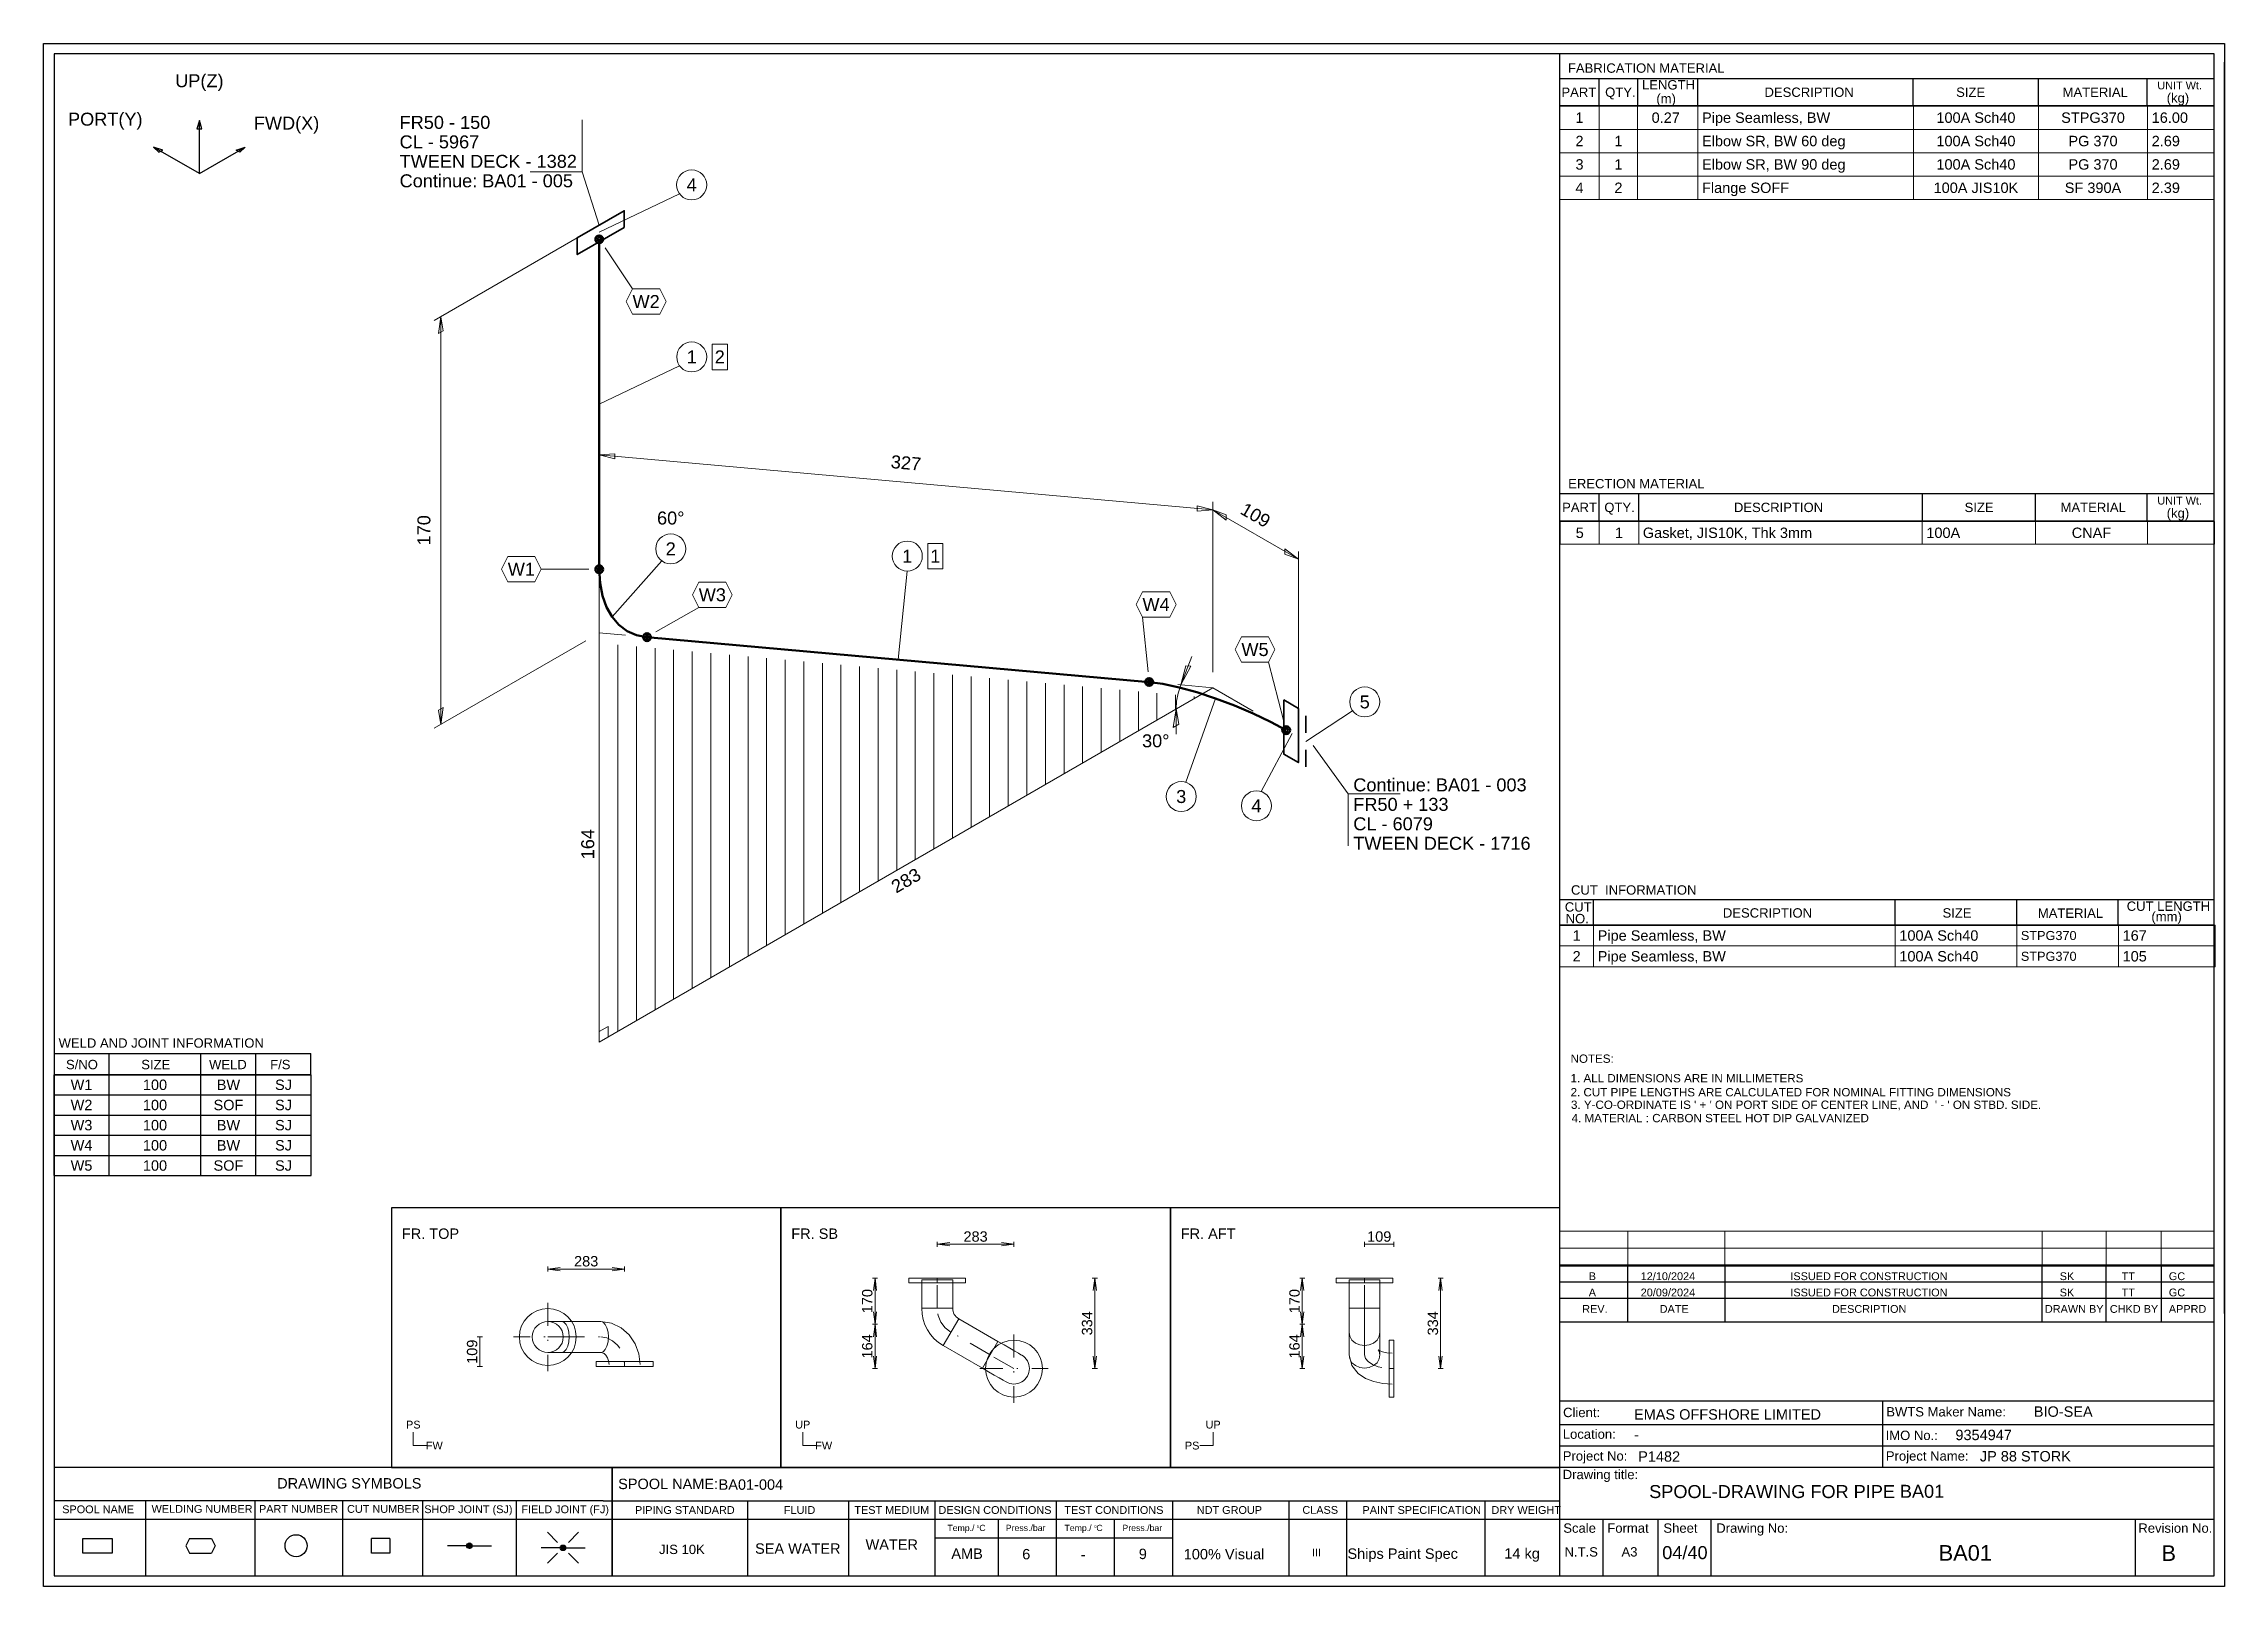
# Model space of a CAD drawing. Header units: millimetres. Extents: x 0 to 420, y 0 to 297.
import ezdxf
from ezdxf.enums import TextEntityAlignment as Align

# ---------------------------------------------------------------- set-up
doc = ezdxf.new("R2010")
doc.units = ezdxf.units.MM
doc.linetypes.add('DOTTED_DASHED5', pattern=[9.99997, 4.444431, -2.666659, 0.222222, -2.666659])
doc.linetypes.add('DOTTED_DASHED6', pattern=[10, 4.444444, -2.666667, 0.222222, -2.666667])
for name, color, linetype in [('FramesFromTables', 40, 'Continuous'), ('I_Coordinates', 11, 'Continuous'), ('I_CutNumbers', 10, 'Continuous'), ('I_Dimensions', 4, 'Continuous'), ('I_OtherComponents', 2, 'Continuous'), ('I_PartNumbers', 9, 'Continuous'), ('I_Pipes', 1, 'Continuous'), ('I_Tags', 8, 'Continuous'), ('I_Triangles', 5, 'Continuous'), ('SymbolsOnDrawingSheet', 1, 'Continuous'), ('TextFromTables', 2, 'Continuous'), ('TextFromTextBoxes', 2, 'Continuous')]:
    doc.layers.add(name, color=color, linetype=linetype)
doc.styles.add('Cadmatic Default Text', font='arial.ttf')

msp = doc.modelspace()

# ---------------------------------------------------------------- texts
at = {"layer": 'SymbolsOnDrawingSheet', "linetype": 'ByBlock', "lineweight": 25, "style": 'Cadmatic Default Text'}
for s, p in [('UP(Z)', (30, 289.86)), ('PORT(Y)', (11.88, 282.46)), ('FWD(X)', (46.79, 281.7))]:
    msp.add_text(s, height=2.5, dxfattribs=at).set_placement(p, align=Align.MIDDLE_CENTER)
for s, p in [('FR. TOP', (69, 68.9)), ('FR. SB', (144, 68.9)), ('FR. AFT', (219, 68.9))]:
    msp.add_text(s, height=2, dxfattribs=at).set_placement(p, align=Align.TOP_LEFT)
at = {"layer": 'SymbolsOnDrawingSheet', "linetype": 'ByBlock', "lineweight": 13, "style": 'Cadmatic Default Text'}
for s, p in [('283', (179.49, 67.35)), ('109', (257.23, 67.35)), ('283', (104.49, 62.59))]:
    msp.add_text(s, height=2, dxfattribs=at).set_placement(p, align=Align.MIDDLE_CENTER)
for s, p in [('170', (158.62, 54.91)), ('170', (240.91, 54.91)), ('334', (200.96, 50.64)), ('334', (267.56, 50.64)), ('109', (82.52, 45.17)), ('164', (158.62, 46.2)), ('164', (240.91, 46.2))]:
    msp.add_text(s, height=2, rotation=90, dxfattribs=at).set_placement(p, align=Align.MIDDLE_CENTER)
at = {"layer": 'SymbolsOnDrawingSheet', "linetype": 'ByBlock', "lineweight": 18, "style": 'Cadmatic Default Text'}
for s, p in [('PS', (71.2, 31.14)), ('UP', (146.2, 31.14)), ('UP', (225.24, 31.14)), ('FW', (75.24, 27.1)), ('FW', (150.24, 27.1)), ('PS', (221.2, 27.1))]:
    msp.add_text(s, height=1.5, dxfattribs=at).set_placement(p, align=Align.MIDDLE_CENTER)

# ---------------------------------------------------------------- blocks, each defined once
blk = doc.blocks.new('BA01728716692_BOM_4')
at = {"layer": 'FramesFromTables', "linetype": 'ByBlock', "lineweight": 18}
for p, q in [((292, 285), (418, 285)), ((292, 267), (292, 285)), ((292, 267), (292, 285)), ((299.6, 267), (299.6, 285)), ((299.6, 267), (299.6, 285)), ((307, 267), (307, 285)), ((307, 267), (307, 285)), ((318.6, 267), (318.6, 285)), ((318.6, 267), (318.6, 285)), ((360.1, 267), (360.1, 285)), ((360.1, 267), (360.1, 285)), ((384.2, 267), (384.2, 285)), ((384.2, 267), (384.2, 285)), ((405.2, 267), (405.2, 285)), ((405.2, 267), (405.2, 285)), ((418, 267), (418, 285)), ((292, 280.5), (418, 280.5)), ((292, 276), (418, 276)), ((292, 271.5), (418, 271.5)), ((292, 205), (418.1, 205)), ((292, 200.67), (292, 205)), ((292.1, 200.67), (292.1, 205)), ((299.6, 200.67), (299.6, 205)), ((299.6, 200.67), (299.6, 205)), ((307.2, 200.67), (307.2, 205)), ((307.2, 200.67), (307.2, 205)), ((361.8, 200.67), (361.8, 205)), ((361.8, 200.67), (361.8, 205)), ((383.6, 200.67), (383.6, 205)), ((383.6, 200.67), (383.6, 205)), ((405.2, 200.67), (405.2, 205)), ((405.2, 200.67), (405.2, 205)), ((418, 200.67), (418, 205)), ((292, 127.3), (418.2, 127.3)), ((292, 119.3), (292, 127.3)), ((292, 119.3), (292, 127.3)), ((298.5, 119.3), (298.5, 127.3)), ((298.5, 119.3), (298.5, 127.3)), ((356.6, 119.3), (356.6, 127.3)), ((356.6, 119.3), (356.6, 127.3)), ((380, 119.3), (380, 127.3)), ((380, 119.3), (380, 127.3)), ((399.6, 119.3), (399.6, 127.3)), ((399.6, 119.3), (399.6, 127.3)), ((418, 119.3), (418, 127.3)), ((292, 123.3), (418.2, 123.3)), ((292, 68.4), (418, 68.4)), ((292, 58.6), (292, 68.4)), ((292, 58.6), (292, 68.4)), ((305.1, 58.6), (305.1, 68.4)), ((305.1, 58.6), (305.1, 68.4)), ((323.8, 58.6), (323.8, 68.4)), ((323.8, 58.6), (323.8, 68.4)), ((384.9, 58.6), (384.9, 68.4)), ((384.9, 58.6), (384.9, 68.4)), ((397.2, 58.6), (397.2, 68.4)), ((397.2, 58.6), (397.2, 68.4)), ((407.8, 58.6), (407.8, 68.4)), ((407.8, 58.6), (407.8, 68.4)), ((418, 58.6), (418, 68.4)), ((292, 65.13), (418, 65.13)), ((292, 61.87), (418, 61.87))]:
    blk.add_line(p, q, dxfattribs=at)
at = {"layer": 'FramesFromTables', "linetype": 'ByBlock', "lineweight": -3}
for p, q in [((2, 98.5), (51.5, 98.5)), ((2, 79.08), (2, 98.5)), ((2, 79.08), (2, 98.5)), ((12.6, 79.08), (12.6, 98.5)), ((12.6, 79.08), (12.6, 98.5)), ((30.3, 79.08), (30.3, 98.5)), ((30.3, 79.08), (30.3, 98.5)), ((40.9, 79.08), (40.9, 98.5)), ((40.9, 79.08), (40.9, 98.5)), ((51.5, 79.08), (51.5, 98.5)), ((2, 94.62), (51.5, 94.62)), ((2, 90.73), (51.5, 90.73)), ((2, 86.85), (51.5, 86.85)), ((2, 82.96), (51.5, 82.96))]:
    blk.add_line(p, q, dxfattribs=at)
at = {"layer": 'FramesFromTables', "linetype": 'ByBlock', "lineweight": 18, "flags": 128}
for points in [[(292, 267), (418, 267), (418, 285)], [(292, 200.67), (418.1, 200.67), (418.1, 205)], [(292, 119.3), (418.2, 119.3), (418.2, 127.3)], [(292, 58.6), (418, 58.6), (418, 68.4)]]:
    blk.add_lwpolyline(points, dxfattribs=at)
at = {"layer": 'FramesFromTables', "linetype": 'ByBlock', "lineweight": -3, "flags": 128}
blk.add_lwpolyline([(2, 79.08), (51.5, 79.08), (51.5, 98.5)], dxfattribs=at)
at = {"layer": 'TextFromTables', "linetype": 'ByBlock', "lineweight": 13, "style": 'Cadmatic Default Text'}
for s, p in [('1', (295.8, 282.75)), ('2', (295.8, 278.25)), ('3', (295.8, 273.75)), ('4', (295.8, 269.25))]:
    blk.add_text(s, height=2, dxfattribs=at).set_placement(p, align=Align.MIDDLE_CENTER)
at = {"layer": 'TextFromTables', "linetype": 'ByBlock', "lineweight": 25, "style": 'Cadmatic Default Text'}
for s, p in [('0.27 ', (312.8, 282.75)), ('100A Sch40', (372.15, 282.75)), ('STPG370', (394.7, 282.75)), ('1', (303.3, 278.25)), ('100A Sch40', (372.15, 278.25)), ('PG 370', (394.7, 278.25)), ('1', (303.3, 273.75)), ('100A Sch40', (372.15, 273.75)), ('PG 370', (394.7, 273.75)), ('2', (303.3, 269.25)), ('100A JIS10K', (372.15, 269.25)), ('SF 390A', (394.7, 269.25)), ('5', (295.85, 202.83)), ('1', (303.4, 202.83)), ('CNAF', (394.4, 202.83)), ('1', (295.25, 125.3)), ('2', (295.25, 121.3)), ('W1', (7.3, 96.56)), ('100', (21.45, 96.56)), ('BW', (35.6, 96.56)), ('SJ', (46.2, 96.56)), ('W2', (7.3, 92.67)), ('100', (21.45, 92.67)), ('SOF', (35.6, 92.67)), ('SJ', (46.2, 92.67)), ('W3', (7.3, 88.79)), ('100', (21.45, 88.79)), ('BW', (35.6, 88.79)), ('SJ', (46.2, 88.79)), ('W4', (7.3, 84.91)), ('100', (21.45, 84.91)), ('BW', (35.6, 84.91)), ('SJ', (46.2, 84.91)), ('W5', (7.3, 81.02)), ('100', (21.45, 81.02)), ('SOF', (35.6, 81.02)), ('SJ', (46.2, 81.02))]:
    blk.add_text(s, height=2, dxfattribs=at).set_placement(p, align=Align.MIDDLE_CENTER)
for s, height, p in [('Pipe Seamless, BW ', 2, (319.4, 282.75)), ('16.00', 2, (406, 282.75)), ('Elbow SR, BW 60 deg', 2, (319.4, 278.25)), ('2.69', 2, (406, 278.25)), ('Elbow SR, BW 90 deg', 2, (319.4, 273.75)), ('2.69', 2, (406, 273.75)), ('Flange SOFF ', 2, (319.4, 269.25)), ('2.39', 2, (406, 269.25)), ('Gasket, JIS10K, Thk 3mm ', 2, (308, 202.83)), ('100A', 2, (362.6, 202.83)), ('Pipe Seamless, BW', 2, (299.3, 125.3)), ('100A Sch40', 2, (357.4, 125.3)), ('STPG370', 1.75, (380.8, 125.3)), ('167', 2, (400.4, 125.3)), ('Pipe Seamless, BW', 2, (299.3, 121.3)), ('100A Sch40', 2, (357.4, 121.3)), ('STPG370', 1.75, (380.8, 121.3)), ('105', 2, (400.4, 121.3))]:
    blk.add_text(s, height=height, dxfattribs=at).set_placement(p, align=Align.MIDDLE_LEFT)
at = {"layer": 'TextFromTextBoxes', "linetype": 'ByBlock', "lineweight": -3, "style": 'Cadmatic Default Text'}
for s, p in [('EMAS OFFSHORE LIMITED', (306.3, 33.1)), ('BIO-SEA', (383.3, 33.65)), ('9354947', (368.2, 29.15)), ('-', (306.3, 29.2)), ('P1482', (307.1, 25)), ('JP 88 STORK', (372.9, 25.05)), ('BA01-004', (130, 19.6))]:
    blk.add_text(s, height=2, dxfattribs=at).set_placement(p, align=Align.MIDDLE_LEFT)
at = {"layer": 'TextFromTextBoxes', "linetype": 'ByBlock', "lineweight": 25, "style": 'Cadmatic Default Text'}
blk.add_text('BA01', height=2.5, dxfattribs=at).set_placement((357.5, 18.3), align=Align.MIDDLE_LEFT)
at = {"layer": 'TextFromTextBoxes', "linetype": 'ByBlock', "lineweight": -3, "style": 'Cadmatic Default Text'}
for s, height, p in [('WATER', 2, (163.35, 8.05)), ('SEA WATER', 2, (145.25, 7.28)), ('AMB', 2, (177.85, 6.3)), ('6', 2, (189.25, 6.2)), ('-', 2, (200.2, 6.15)), ('9', 2, (211.7, 6.25)), ('100% Visual', 2, (227.35, 6.2)), ('Ships Paint Spec', 2, (261.75, 6.3)), ('14 kg', 2, (284.75, 6.35)), ('04/40', 2.5, (316.1, 6.5))]:
    blk.add_text(s, height=height, dxfattribs=at).set_placement(p, align=Align.MIDDLE_CENTER)
at = {"layer": 'TextFromTextBoxes', "linetype": 'ByBlock', "lineweight": 25, "style": 'Cadmatic Default Text'}
blk.add_text('BA01', height=3, dxfattribs=at).set_placement((370.1, 6.45), align=Align.MIDDLE_CENTER)
blk = doc.blocks.new('SEDS_SPOOL_FORMAT_Gol_5')
at = {"layer": 'SymbolsOnDrawingSheet', "linetype": 'ByBlock', "lineweight": -3, "flags": 128}
for points in [[(0, 297), (420, 297), (420, 0), (0, 0), (0, 297)], [(418.01, 295.01), (2, 295.01)], [(2, 295.01), (2, 2)], [(292.02, 50.91), (292.02, 295.01)], [(418.01, 2), (418.01, 295.01)], [(292.02, 290.3), (418.01, 290.3)], [(299.59, 285.01), (299.59, 290.3)], [(307.02, 285.01), (307.02, 290.3)], [(318.61, 285.01), (318.61, 290.3)], [(360.08, 285.01), (360.08, 290.3)], [(384.18, 285.01), (384.18, 290.3)], [(405.15, 285.01), (405.15, 290.3)], [(405.15, 285.01), (405.15, 290.3)], [(420, 52.53), (420, 293.46)], [(420, 52.53), (420, 293.46)], [(292.02, 284.66), (292.02, 288.77)], [(292, 285), (418, 285)], [(292, 253.5), (292, 285)], [(292, 253.5), (292, 285)], [(292.02, 285.01), (418.01, 285.01)], [(418.01, 285.01), (292.02, 285.01)], [(418, 253.5), (418, 285)], [(292.02, 210.38), (418.01, 210.38)], [(299.57, 205.08), (299.57, 210.38)], [(307.21, 205.08), (307.21, 210.38)], [(361.83, 205.03), (361.83, 210.38)], [(383.61, 205.08), (383.61, 210.38)], [(405.15, 205.17), (405.15, 210.38)], [(292.02, 205.08), (292.02, 209.18)], [(292.02, 205.08), (418.01, 205.08)], [(292.02, 186.7), (292.02, 205.08)], [(292.02, 186.7), (292.02, 205.08)], [(418.01, 205.08), (292.02, 205.08)], [(418, 166), (418, 205)], [(292.02, 132.23), (418.01, 132.23)], [(292.02, 127.3), (292.02, 131.41)], [(298.48, 127.3), (298.48, 132.23)], [(356.6, 127.3), (356.6, 132.23)], [(380.01, 127.3), (380.01, 132.23)], [(399.56, 127.3), (399.56, 132.23)], [(292.02, 127.3), (418.01, 127.3)], [(418.01, 127.3), (292.02, 127.3)], [(418, 111.3), (418, 127.3)], [(2, 102.57), (51.49, 102.57)], [(12.6, 98.45), (12.6, 102.57)], [(30.28, 98.45), (30.28, 102.57)], [(40.88, 98.45), (40.88, 102.57)], [(51.49, 98.45), (51.49, 102.57)], [(2, 98.5), (51.5, 98.5)], [(2, 98.5), (51.5, 98.5)], [(51.49, 98.47), (2, 98.47)], [(2, 98.45), (51.49, 98.45)], [(418, 55.4), (418, 68.5)], [(292.02, 52.57), (292.02, 66.5)], [(292.02, 52.57), (292.02, 66.5)], [(292.02, 61.73), (418.01, 61.73)], [(305.1, 50.91), (305.1, 61.73)], [(323.84, 50.91), (323.84, 61.73)], [(384.91, 50.91), (384.91, 61.73)], [(397.21, 50.91), (397.21, 61.73)], [(407.86, 50.91), (407.86, 61.73)], [(292.02, 58.6), (418.01, 58.6)], [(292.02, 55.47), (418.01, 55.47)], [(292.02, 50.91), (418.01, 50.91)], [(292.02, 2), (292.02, 50.91)], [(292.02, 35.73), (418.01, 35.73)], [(354.24, 22.93), (354.24, 35.73)], [(292.02, 31.13), (418.01, 31.13)], [(292.02, 27.03), (418.01, 27.03)], [(2, 22.93), (107.74, 22.93)], [(107.74, 22.93), (292.02, 22.93)], [(109.52, 22.93), (109.52, 2)], [(109.52, 2), (109.52, 22.93)], [(292.02, 22.93), (418.01, 22.93)], [(107.74, 16.45), (2, 16.45)], [(2, 12.91), (292.02, 12.91)], [(19.62, 16.45), (19.62, 2)], [(40.69, 16.45), (40.69, 2)], [(57.56, 16.45), (57.56, 2)], [(72.95, 16.45), (72.95, 2)], [(91.02, 16.45), (91.02, 2)], [(107.74, 16.45), (292.02, 16.45)], [(135.58, 16.45), (135.58, 2)], [(155.03, 16.45), (155.03, 2)], [(171.67, 16.45), (171.67, 2)], [(183.82, 12.91), (183.82, 2)], [(195.02, 16.45), (195.02, 2)], [(206.21, 12.91), (206.21, 2)], [(217.4, 16.45), (217.4, 2)], [(239.85, 16.45), (239.85, 2)], [(250.91, 16.34), (250.91, 2)], [(277.59, 16.45), (277.59, 2)], [(292.02, 12.91), (418.01, 12.91)], [(300.39, 2), (300.39, 12.91)], [(310.96, 2), (310.96, 12.91)], [(321.13, 2), (321.13, 12.91)], [(402.9, 2), (402.9, 12.91)], [(13.2, 6.41), (7.55, 6.41), (7.55, 9.23), (13.2, 9.23)], [(13.2, 9.23), (13.2, 6.41)], [(28.12, 9.23), (27.42, 7.82)], [(28.12, 9.23), (32.36, 9.23)], [(32.36, 9.23), (33.07, 7.82)], [(66.68, 9.23), (66.68, 6.41), (63.15, 6.41), (63.15, 9.23)], [(66.68, 9.23), (63.15, 9.23)], [(99, 8.47), (97.06, 10.41)], [(101.09, 8.47), (103.03, 10.41)], [(171.67, 9.37), (217.4, 9.37)], [(171.67, 9.37), (217.4, 9.37)], [(27.42, 7.82), (28.12, 6.41)], [(28.12, 6.41), (32.36, 6.41)], [(33.07, 7.82), (32.36, 6.41)], [(81.48, 7.82), (77.79, 7.82)], [(81.49, 7.78), (82.04, 8.32)], [(81.51, 7.9), (81.93, 8.32)], [(81.52, 7.7), (82.14, 8.32)], [(81.55, 7.62), (82.22, 8.29)], [(81.56, 8.06), (81.76, 8.26)], [(81.57, 7.54), (82.28, 8.25)], [(81.62, 7.48), (82.34, 8.2)], [(81.68, 7.44), (82.4, 8.16)], [(81.74, 7.39), (82.45, 8.1)], [(81.8, 7.35), (82.48, 8.02)], [(81.88, 7.32), (82.5, 7.94)], [(81.98, 7.32), (82.53, 7.86)], [(82.09, 7.32), (82.52, 7.75)], [(82.24, 7.36), (82.47, 7.59)], [(82.54, 7.82), (86.24, 7.82)], [(99.51, 7.42), (95.82, 7.42)], [(99, 6.38), (97.06, 4.44)], [(99.53, 7.47), (99.99, 7.93)], [(99.53, 7.37), (100.1, 7.93)], [(99.56, 7.29), (100.2, 7.93)], [(99.58, 7.62), (99.88, 7.93)], [(99.58, 7.21), (100.27, 7.89)], [(99.61, 7.13), (100.33, 7.84)], [(99.67, 7.08), (100.39, 7.8)], [(99.73, 7.03), (100.45, 7.75)], [(99.79, 6.99), (100.49, 7.69)], [(99.85, 6.94), (100.52, 7.61)], [(99.94, 6.92), (100.54, 7.53)], [(100.04, 6.92), (100.57, 7.45)], [(100.15, 6.92), (100.54, 7.31)], [(100.38, 7.04), (100.49, 7.15)], [(100.57, 7.42), (104.27, 7.42)], [(101.09, 6.38), (103.03, 4.44)], [(2, 2), (418.01, 2)]]:
    blk.add_lwpolyline(points, dxfattribs=at)
at = {"layer": 'SymbolsOnDrawingSheet', "linetype": 'ByBlock', "lineweight": -3}
for centre, radius in [((48.63, 7.82), 2.12), ((82.01, 7.82), 0.53), ((100.04, 7.42), 0.53)]:
    blk.add_circle(centre, radius, dxfattribs=at)
at = {"layer": 'SymbolsOnDrawingSheet', "linetype": 'ByBlock', "lineweight": -3, "style": 'Cadmatic Default Text'}
for s, height, p in [('FABRICATION MATERIAL', 1.8, (293.57, 293.19)), ('LENGTH', 1.8, (307.84, 289.97)), ('PART', 1.8, (292.32, 288.55)), ('QTY.', 1.8, (300.74, 288.55)), ('DESCRIPTION', 1.8, (331.43, 288.55)), ('SIZE', 1.8, (368.34, 288.55)), ('MATERIAL', 1.8, (388.84, 288.55)), ('UNIT Wt.', 1.5, (407.08, 289.7)), (' (kg)', 1.8, (408.19, 287.46)), ('ERECTION MATERIAL', 1.8, (293.62, 213.19)), ('PART', 1.8, (292.45, 208.62)), ('QTY.', 1.8, (300.58, 208.62)), ('DESCRIPTION', 1.8, (325.54, 208.62)), ('SIZE', 1.8, (369.97, 208.62)), ('MATERIAL', 1.8, (388.45, 208.62)), ('UNIT Wt.', 1.5, (407.08, 209.77)), (' (kg)', 1.8, (408.19, 207.53)), ('CUT  INFORMATION', 1.8, (294.16, 134.97)), ('CUT ', 1.8, (292.97, 131.7)), ('DESCRIPTION', 1.8, (323.41, 130.55)), ('SIZE', 1.8, (365.72, 130.55)), ('MATERIAL', 1.8, (384.07, 130.5)), ('CUT LENGTH', 1.8, (401.19, 131.85)), ('NO.', 1.8, (293.13, 129.46)), ('(mm)', 1.8, (405.94, 129.85)), ('WELD AND JOINT INFORMATION', 1.8, (2.89, 105.5)), ('S/NO', 1.8, (4.31, 101.36)), ('SIZE', 1.8, (18.81, 101.36)), ('WELD', 1.8, (31.86, 101.36)), ('F/S', 1.8, (43.63, 101.36)), ('SPOOL-DRAWING FOR PIPE', 2.5, (309.22, 19.5))]:
    blk.add_text(s, height=height, dxfattribs=at).set_placement(p, align=Align.TOP_LEFT)
for s, height, p in [('(m)', 1.8, (310.6, 285.51)), ('Client:', 1.8, (292.64, 32.58)), ('BWTS Maker Name:', 1.8, (354.88, 32.71)), ('Location:', 1.8, (292.58, 28.41)), ('IMO No.:', 1.8, (354.76, 28.17)), ('Project No:', 1.8, (292.58, 24.2)), ('Project Name:', 1.8, (354.8, 24.2)), ('Drawing title:', 1.8, (292.57, 20.64)), ('DRAWING SYMBOLS', 2, (44.98, 18.84)), ('Temp./  C   ', 1.2, (174.06, 10.65)), ('0', 0.53, (179.71, 11.25)), ('Press./bar', 1.2, (185.31, 10.65)), ('Temp./  C   ', 1.2, (196.61, 10.65)), ('0', 0.53, (202.37, 11.25)), ('Press./bar', 1.2, (207.78, 10.65)), ('Scale', 1.8, (292.68, 10.32)), ('Format', 1.8, (301.16, 10.32)), ('Sheet', 1.8, (311.96, 10.32)), ('Drawing No:', 1.8, (322.14, 10.32)), ('Revision No.', 1.8, (403.43, 10.32)), ('N.T.S', 1.8, (292.92, 5.74)), ('A3', 1.8, (303.89, 5.74))]:
    blk.add_text(s, height=height, dxfattribs=at).set_placement(p)
for s, height, p in [('NOTES:', 1.6, (294.08, 101.59)), ('1. ALL DIMENSIONS ARE IN MILLIMETERS', 1.6, (294.08, 97.83)), ('2. CUT PIPE LENGTHS ARE CALCULATED FOR NOMINAL FITTING DIMENSIONS', 1.6, (294.08, 95.13)), ("3. Y-CO-ORDINATE IS ' + ' ON PORT SIDE OF CENTER LINE, AND  ' - ' ON STBD. SIDE.", 1.6, (294.16, 92.72)), ('4. MATERIAL : CARBON STEEL HOT DIP GALVANIZED', 1.6, (294.28, 90.15)), ('B', 1.5, (297.58, 59.71)), ('12/10/2024', 1.5, (307.59, 59.71)), ('ISSUED FOR CONSTRUCTION', 1.5, (336.41, 59.71)), ('SK', 1.5, (388.28, 59.71)), ('TT', 1.5, (400.21, 59.71)), ('GC', 1.5, (409.3, 59.71)), ('A', 1.5, (297.58, 56.58)), ('20/09/2024', 1.5, (307.59, 56.58)), ('ISSUED FOR CONSTRUCTION', 1.5, (336.41, 56.58)), ('SK', 1.5, (388.28, 56.58)), ('TT', 1.5, (400.21, 56.58)), ('GC', 1.5, (409.3, 56.58)), ('REV.', 1.5, (296.32, 53.41)), ('DATE', 1.5, (311.24, 53.41)), ('DESCRIPTION', 1.5, (344.43, 53.41)), ('DRAWN BY', 1.5, (385.43, 53.41)), ('CHKD BY', 1.5, (397.94, 53.41)), ('APPRD', 1.5, (409.3, 53.41)), ('SPOOL NAME:', 2, (110.65, 19.73)), ('SPOOL NAME', 1.5, (3.58, 14.83)), ('WELDING NUMBER', 1.5, (20.79, 14.91)), ('PART NUMBER', 1.5, (41.48, 14.91)), ('CUT NUMBER', 1.5, (58.44, 14.91)), ('SHOP JOINT (SJ)', 1.5, (73.31, 14.85)), ('FIELD JOINT (FJ)', 1.5, (92, 14.83)), ('PIPING STANDARD', 1.5, (113.89, 14.7)), ('FLUID', 1.5, (142.57, 14.7)), ('TEST MEDIUM', 1.5, (156.14, 14.7)), ('DESIGN CONDITIONS', 1.5, (172.34, 14.7)), ('TEST CONDITIONS', 1.5, (196.58, 14.7)), ('NDT GROUP', 1.5, (222.09, 14.7)), ('CLASS', 1.5, (242.43, 14.72)), ('PAINT SPECIFICATION', 1.5, (254.01, 14.7)), ('DRY WEIGHT', 1.5, (278.84, 14.7)), ('JIS 10K', 1.8, (118.53, 7.12)), ('III', 1.5, (244.26, 6.51)), ('B', 3, (407.89, 6.4))]:
    blk.add_text(s, height=height, dxfattribs=at).set_placement(p, align=Align.MIDDLE_LEFT)
blk = doc.blocks.new('BA01728716692_PRT_69_3')
at = {"layer": 'I_OtherComponents', "linetype": 'ByBlock', "lineweight": 35}
for p, q in [((191.08, 141), (191.08, 144.26)), ((191.08, 134.47), (191.08, 137.73))]:
    blk.add_line(p, q, dxfattribs=at)
blk = doc.blocks.new('BA01728716692_PRT_70_3')
at = {"layer": 'I_OtherComponents', "linetype": 'ByBlock', "lineweight": 35, "flags": 128}
blk.add_lwpolyline([(186.88, 147.34), (189.66, 145.73), (189.66, 135.28), (186.88, 136.89), (186.88, 147.34)], dxfattribs=at)
at = {"layer": 'I_OtherComponents', "linetype": 'ByBlock', "lineweight": 50}
for radius in [0.75, 0.375]:
    blk.add_circle((187.31, 141.54), radius, dxfattribs=at)
blk = doc.blocks.new('BA01728716692_PRT_71_3')
at = {"layer": 'I_Pipes', "linetype": 'ByBlock', "lineweight": 0}
for q in [(166.43, 150.31), (180.94, 145.22)]:
    blk.add_line((173.16, 149.71), q, dxfattribs=at)
at = {"layer": 'I_Pipes', "linetype": 'ByBlock', "lineweight": 50, "flags": 128}
blk.add_lwpolyline([(160.92, 150.8), (163.58, 150.43), (166.68, 149.76), (170.1, 148.82), (173.72, 147.64), (177.38, 146.26), (180.96, 144.75), (184.31, 143.16), (187.31, 141.54)], dxfattribs=at)
at = {"layer": 'I_Pipes', "linetype": 'ByBlock', "lineweight": 50}
for centre, radius in [((160.92, 150.8), 0.75), ((160.92, 150.8), 0.375), ((187.31, 141.54), 0.75), ((187.31, 141.54), 0.375)]:
    blk.add_circle(centre, radius, dxfattribs=at)
blk = doc.blocks.new('BA01728716692_PRT_72_3')
at = {"layer": 'I_Pipes', "linetype": 'ByBlock', "lineweight": 50}
blk.add_line((160.92, 150.8), (64.2, 159.44), dxfattribs=at)
blk = doc.blocks.new('BA01728716692_PRT_73_3')
at = {"layer": 'I_Pipes', "linetype": 'ByBlock', "lineweight": 0}
for q in [(55.01, 167), (60.07, 159.81)]:
    blk.add_line((55.01, 160.26), q, dxfattribs=at)
at = {"layer": 'I_Pipes', "linetype": 'ByBlock', "lineweight": 50, "flags": 128}
blk.add_lwpolyline([(64.2, 159.44), (62.2, 159.83), (60.39, 160.62), (58.81, 161.79), (57.48, 163.33), (56.41, 165.2), (55.64, 167.38), (55.17, 169.83), (55.01, 172.51)], dxfattribs=at)
at = {"layer": 'I_Pipes', "linetype": 'ByBlock', "lineweight": 50}
for centre, radius in [((55.01, 172.51), 0.75), ((55.01, 172.51), 0.375), ((64.2, 159.44), 0.75), ((64.2, 159.44), 0.375)]:
    blk.add_circle(centre, radius, dxfattribs=at)
blk = doc.blocks.new('BA01728716692_PRT_74_3')
at = {"layer": 'I_Pipes', "linetype": 'ByBlock', "lineweight": 50}
blk.add_line((55.01, 172.51), (55.01, 236.03), dxfattribs=at)
blk = doc.blocks.new('BA01728716692_PRT_75_3')
at = {"layer": 'I_OtherComponents', "linetype": 'ByBlock', "lineweight": 35, "flags": 128}
blk.add_lwpolyline([(59.82, 238.32), (59.82, 241.53), (50.77, 236.3), (50.77, 233.09), (59.82, 238.32)], dxfattribs=at)
at = {"layer": 'I_OtherComponents', "linetype": 'ByBlock', "lineweight": 50}
for radius in [0.75, 0.375]:
    blk.add_circle((55.01, 236.03), radius, dxfattribs=at)
blk = doc.blocks.new('BA01728716692_TRI_0_3')
at = {"layer": 'I_Triangles', "linetype": 'ByBlock', "lineweight": 0}
for p, q in [((58.59, 83.56), (58.59, 157.94)), ((62.17, 85.63), (62.17, 157.62)), ((65.75, 87.69), (65.75, 157.3)), ((69.33, 89.76), (69.34, 156.98)), ((72.92, 91.83), (72.92, 156.66)), ((76.5, 93.9), (76.5, 156.34)), ((80.08, 95.96), (80.08, 156.02)), ((83.66, 98.03), (83.66, 155.7)), ((87.24, 100.1), (87.24, 155.38)), ((90.82, 102.16), (90.82, 155.06)), ((94.4, 104.23), (94.4, 154.74)), ((97.98, 106.3), (97.98, 154.42)), ((101.56, 108.37), (101.56, 154.1)), ((105.14, 110.43), (105.14, 153.78)), ((108.72, 112.5), (108.72, 153.46)), ((112.3, 114.57), (112.3, 153.14)), ((115.88, 116.63), (115.88, 152.83)), ((119.46, 118.7), (119.46, 152.51)), ((123.04, 120.77), (123.04, 152.19)), ((126.62, 122.84), (126.62, 151.87)), ((130.2, 124.9), (130.2, 151.55)), ((133.78, 126.97), (133.78, 151.23)), ((137.36, 129.04), (137.36, 150.91)), ((140.94, 131.1), (140.94, 150.59)), ((144.52, 133.17), (144.52, 150.27)), ((148.1, 135.24), (148.1, 149.95)), ((151.68, 137.3), (151.68, 149.63)), ((155.26, 139.37), (155.26, 149.31)), ((158.84, 141.44), (158.84, 148.99)), ((162.42, 143.51), (162.42, 148.67)), ((166, 145.57), (166, 148.35)), ((169.58, 147.64), (169.58, 148.03))]:
    blk.add_line(p, q, dxfattribs=at)
at = {"layer": 'I_Triangles', "linetype": 'ByBlock', "lineweight": 0, "flags": 128}
for points in [[(173.16, 149.71), (55.01, 81.49), (55.01, 160.26)], [(169.16, 155.72), (167.04, 150.25), (168.94, 153.86), (167.96, 153.94), (167.04, 150.25), (166.52, 148.66), (166.2, 147.1), (166.09, 145.62), (166.66, 142.69), (165.53, 142.03), (166.09, 145.62), (166.09, 140.73)], [(56.75, 82.49), (56.75, 84.49), (55.01, 83.49)]]:
    blk.add_lwpolyline(points, dxfattribs=at)
at = {"layer": 'I_Triangles', "linetype": 'ByBlock', "lineweight": 0, "style": 'Cadmatic Default Text'}
blk.add_text('30°', height=2.5, dxfattribs=at).set_placement((162.19, 139.48), align=Align.MIDDLE_CENTER)
for s, rotation, p in [('164', 90, (52.79, 119.59)), ('283', 30, (114.09, 112.6))]:
    blk.add_text(s, height=2.5, rotation=rotation, dxfattribs=at).set_placement(p, align=Align.MIDDLE_CENTER)
blk = doc.blocks.new('BA01728716692_DIM_0_3')
at = {"layer": 'I_Dimensions', "linetype": 'ByBlock', "lineweight": 0}
for p, q in [((173.16, 152.71), (173.16, 185.46)), ((173.16, 183.96), (189.66, 174.43)), ((189.66, 175.93), (189.66, 143.18))]:
    blk.add_line(p, q, dxfattribs=at)
at = {"layer": 'I_Dimensions', "linetype": 'ByBlock', "lineweight": 0, "flags": 128}
for points in [[(173.16, 183.96), (175.76, 181.96), (175.76, 182.96), (173.16, 183.96)], [(189.66, 174.43), (187.06, 175.43), (187.06, 176.43), (189.66, 174.43)]]:
    blk.add_lwpolyline(points, dxfattribs=at)
at = {"layer": 'I_Dimensions', "linetype": 'ByBlock', "lineweight": 0, "style": 'Cadmatic Default Text'}
blk.add_text('109', height=2.5, rotation=330, dxfattribs=at).set_placement((181.41, 182.94), align=Align.MIDDLE_CENTER)
blk = doc.blocks.new('BA01728716692_DIM_1_3')
at = {"layer": 'I_Dimensions', "linetype": 'ByBlock', "lineweight": 0}
for p, q in [((55.01, 163.26), (55.01, 196.01)), ((55.01, 194.51), (173.16, 183.96)), ((173.16, 185.46), (173.16, 152.71))]:
    blk.add_line(p, q, dxfattribs=at)
at = {"layer": 'I_Dimensions', "linetype": 'ByBlock', "lineweight": 0, "flags": 128}
for points in [[(55.01, 194.51), (58, 193.75), (58, 194.75), (55.01, 194.51)], [(173.16, 183.96), (170.17, 183.72), (170.17, 184.72), (173.16, 183.96)]]:
    blk.add_lwpolyline(points, dxfattribs=at)
at = {"layer": 'I_Dimensions', "linetype": 'ByBlock', "lineweight": 0, "style": 'Cadmatic Default Text'}
blk.add_text('327', height=2.5, rotation=354.8945, dxfattribs=at).set_placement((114.09, 192.99), align=Align.MIDDLE_CENTER)
blk = doc.blocks.new('BA01728716692_DIM_2_3')
at = {"layer": 'I_Dimensions', "linetype": 'ByBlock', "lineweight": 0}
for p, q in [((23.19, 220.38), (52.41, 237.25)), ((24.49, 142.64), (24.49, 221.13)), ((52.42, 158.76), (23.19, 141.89))]:
    blk.add_line(p, q, dxfattribs=at)
at = {"layer": 'I_Dimensions', "linetype": 'ByBlock', "lineweight": 0, "flags": 128}
for points in [[(24.49, 221.13), (24.92, 218.38), (24.05, 217.88), (24.49, 221.13)], [(24.49, 142.64), (24.92, 145.89), (24.05, 145.39), (24.49, 142.64)]]:
    blk.add_lwpolyline(points, dxfattribs=at)
at = {"layer": 'I_Dimensions', "linetype": 'ByBlock', "lineweight": 0, "style": 'Cadmatic Default Text'}
blk.add_text('170', height=2.5, rotation=90, dxfattribs=at).set_placement((21.24, 180.01), align=Align.MIDDLE_CENTER)
blk = doc.blocks.new('BA01728716692_CRD_0_3')
at = {"layer": 'I_Coordinates', "linetype": 'ByBlock', "lineweight": 0}
blk.add_line((51.72, 249.04), (55.01, 238.75), dxfattribs=at)
at = {"layer": 'I_Coordinates', "linetype": 'ByBlock', "lineweight": 0, "flags": 128}
blk.add_lwpolyline([(51.72, 259.04), (51.72, 249.04), (41.72, 249.04)], dxfattribs=at)
at = {"layer": 'I_Coordinates', "linetype": 'ByBlock', "lineweight": 0, "style": 'Cadmatic Default Text'}
for s, p in [('FR50 - 150', (16.56, 257.29)), ('TWEEN DECK - 1382', (16.56, 249.79)), ('CL - 5967', (16.56, 253.54)), ('Continue: BA01 - 005', (16.56, 246.04))]:
    blk.add_text(s, height=2.5, dxfattribs=at).set_placement(p)
blk = doc.blocks.new('BA01728716692_CRD_1_3')
at = {"layer": 'I_Coordinates', "linetype": 'ByBlock', "lineweight": 0}
blk.add_line((199.23, 129.25), (192.49, 138.55), dxfattribs=at)
at = {"layer": 'I_Coordinates', "linetype": 'ByBlock', "lineweight": 0, "flags": 128}
blk.add_lwpolyline([(199.23, 119.25), (199.23, 129.25), (209.23, 129.25)], dxfattribs=at)
at = {"layer": 'I_Coordinates', "linetype": 'ByBlock', "lineweight": 0, "style": 'Cadmatic Default Text'}
for s, p in [('Continue: BA01 - 003', (200.23, 132.25)), ('FR50 + 133', (200.23, 128.5)), ('CL - 6079', (200.23, 124.75)), ('TWEEN DECK - 1716', (200.23, 121))]:
    blk.add_text(s, height=2.5, dxfattribs=at).set_placement(p, align=Align.TOP_LEFT)
blk = doc.blocks.new('BA01728716692_PTN_0_3')
at = {"layer": 'I_PartNumbers', "linetype": 'ByBlock', "lineweight": 0}
blk.add_line((167.99, 131.52), (173.72, 147.64), dxfattribs=at)
blk.add_circle((167.1, 128.76), 2.89, dxfattribs=at)
at = {"layer": 'I_PartNumbers', "linetype": 'ByBlock', "lineweight": 0, "style": 'Cadmatic Default Text'}
blk.add_text('3', height=2.5, dxfattribs=at).set_placement((167.1, 128.76), align=Align.MIDDLE_CENTER)
blk = doc.blocks.new('BA01728716692_PTN_1_3')
at = {"layer": 'I_PartNumbers', "linetype": 'ByBlock', "lineweight": 0}
blk.add_line((114.34, 172.15), (112.56, 155.12), dxfattribs=at)
blk.add_circle((114.34, 175.04), 2.89, dxfattribs=at)
at = {"layer": 'I_PartNumbers', "linetype": 'ByBlock', "lineweight": 0, "style": 'Cadmatic Default Text'}
blk.add_text('1', height=2.5, dxfattribs=at).set_placement((114.34, 175.04), align=Align.MIDDLE_CENTER)
blk = doc.blocks.new('BA01728716692_PTN_2_3')
at = {"layer": 'I_PartNumbers', "linetype": 'ByBlock', "lineweight": 0}
blk.add_line((70.48, 211.68), (55.01, 204.27), dxfattribs=at)
blk.add_circle((72.82, 213.38), 2.89, dxfattribs=at)
at = {"layer": 'I_PartNumbers', "linetype": 'ByBlock', "lineweight": 0, "style": 'Cadmatic Default Text'}
blk.add_text('1', height=2.5, dxfattribs=at).set_placement((72.82, 213.38), align=Align.MIDDLE_CENTER)
blk = doc.blocks.new('BA01728716692_PTN_3_3')
at = {"layer": 'I_PartNumbers', "linetype": 'ByBlock', "lineweight": 0}
blk.add_line((70.47, 244.8), (55.01, 237.39), dxfattribs=at)
blk.add_circle((72.81, 246.5), 2.89, dxfattribs=at)
at = {"layer": 'I_PartNumbers', "linetype": 'ByBlock', "lineweight": 0, "style": 'Cadmatic Default Text'}
blk.add_text('4', height=2.5, dxfattribs=at).set_placement((72.81, 246.5), align=Align.MIDDLE_CENTER)
blk = doc.blocks.new('BA01728716692_PTN_4_3')
at = {"layer": 'I_PartNumbers', "linetype": 'ByBlock', "lineweight": 0}
blk.add_line((67.08, 174.1), (57.48, 163.33), dxfattribs=at)
blk.add_circle((68.78, 176.44), 2.89, dxfattribs=at)
at = {"layer": 'I_PartNumbers', "linetype": 'ByBlock', "lineweight": 0, "style": 'Cadmatic Default Text'}
blk.add_text('2', height=2.5, dxfattribs=at).set_placement((68.78, 176.44), align=Align.MIDDLE_CENTER)
blk = doc.blocks.new('BA01728716692_PTN_5_3')
at = {"layer": 'I_PartNumbers', "linetype": 'ByBlock', "lineweight": 0}
blk.add_line((200.1, 145.27), (191.08, 139.37), dxfattribs=at)
blk.add_circle((202.44, 146.97), 2.89, dxfattribs=at)
at = {"layer": 'I_PartNumbers', "linetype": 'ByBlock', "lineweight": 0, "style": 'Cadmatic Default Text'}
blk.add_text('5', height=2.5, dxfattribs=at).set_placement((202.44, 146.97), align=Align.MIDDLE_CENTER)
blk = doc.blocks.new('BA01728716692_PTN_6_3')
at = {"layer": 'I_PartNumbers', "linetype": 'ByBlock', "lineweight": 0}
blk.add_line((182.47, 129.72), (188.48, 140.86), dxfattribs=at)
blk.add_circle((181.58, 126.97), 2.89, dxfattribs=at)
at = {"layer": 'I_PartNumbers', "linetype": 'ByBlock', "lineweight": 0, "style": 'Cadmatic Default Text'}
blk.add_text('4', height=2.5, dxfattribs=at).set_placement((181.58, 126.97), align=Align.MIDDLE_CENTER)
blk = doc.blocks.new('BA01728716692_CUT_8_3')
at = {"layer": 'I_CutNumbers', "linetype": 'ByBlock', "lineweight": 0, "flags": 128}
blk.add_lwpolyline([(121.21, 172.59), (121.21, 177.49), (118.27, 177.49), (118.27, 172.59), (121.21, 172.59)], dxfattribs=at)
at = {"layer": 'I_CutNumbers', "linetype": 'ByBlock', "lineweight": 0, "style": 'Cadmatic Default Text'}
blk.add_text('1', height=2.5, dxfattribs=at).set_placement((119.74, 175.04), align=Align.MIDDLE_CENTER)
blk = doc.blocks.new('BA01728716692_CUT_9_3')
at = {"layer": 'I_CutNumbers', "linetype": 'ByBlock', "lineweight": 0, "flags": 128}
blk.add_lwpolyline([(79.69, 210.93), (79.69, 215.83), (76.75, 215.83), (76.75, 210.93), (79.69, 210.93)], dxfattribs=at)
at = {"layer": 'I_CutNumbers', "linetype": 'ByBlock', "lineweight": 0, "style": 'Cadmatic Default Text'}
blk.add_text('2', height=2.5, dxfattribs=at).set_placement((78.22, 213.38), align=Align.MIDDLE_CENTER)
blk = doc.blocks.new('BA01728716692_fii_7_3')
at = {"layer": 'I_Tags', "linetype": 'ByBlock', "lineweight": 0, "style": 'Cadmatic Default Text'}
blk.add_text('60°', height=2.5, dxfattribs=at).set_placement((68.78, 182.37), align=Align.MIDDLE_CENTER)
blk = doc.blocks.new('Pi_Weld_0')
at = {"layer": 'I_Tags', "linetype": 'ByBlock', "lineweight": 0, "flags": 128}
for points in [[(-2.62, 2.45), (-3.84, 0)], [(-3.84, 0), (-2.62, -2.45)], [(2.62, 2.45), (-2.62, 2.45)], [(3.84, 0), (2.62, 2.45)], [(2.62, -2.45), (3.84, 0)], [(-2.62, -2.45), (2.62, -2.45)], [(-2.62, -2.45), (-1.54, -12.95)]]:
    blk.add_lwpolyline(points, dxfattribs=at)
at = {"layer": 'I_Tags', "linetype": 'ByBlock', "lineweight": 0, "style": 'Cadmatic Default Text'}
blk.add_text('W4', height=2.5, dxfattribs=at).set_placement((0, 0), align=Align.MIDDLE_CENTER)
blk = doc.blocks.new('Pi_Weld_1')
at = {"layer": 'I_Tags', "linetype": 'ByBlock', "lineweight": 0, "flags": 128}
for points in [[(-2.62, 2.45), (-3.84, 0)], [(-3.84, 0), (-2.62, -2.45)], [(2.62, 2.45), (-2.62, 2.45)], [(3.84, 0), (2.62, 2.45)], [(2.62, -2.45), (3.84, 0)], [(-2.62, -2.45), (-10.86, -7.15)], [(-2.62, -2.45), (2.62, -2.45)]]:
    blk.add_lwpolyline(points, dxfattribs=at)
at = {"layer": 'I_Tags', "linetype": 'ByBlock', "lineweight": 0, "style": 'Cadmatic Default Text'}
blk.add_text('W3', height=2.5, dxfattribs=at).set_placement((0, 0), align=Align.MIDDLE_CENTER)
blk = doc.blocks.new('Pi_Weld_2')
at = {"layer": 'I_Tags', "linetype": 'ByBlock', "lineweight": 0, "flags": 128}
for points in [[(-2.62, 2.45), (-3.84, 0)], [(-3.84, 0), (-2.62, -2.45)], [(2.62, 2.45), (-2.62, 2.45)], [(3.84, 0), (2.62, 2.45)], [(2.62, -2.45), (3.84, 0)], [(3.84, 0), (13, 0)], [(-2.62, -2.45), (2.62, -2.45)]]:
    blk.add_lwpolyline(points, dxfattribs=at)
at = {"layer": 'I_Tags', "linetype": 'ByBlock', "lineweight": 0, "style": 'Cadmatic Default Text'}
blk.add_text('W1', height=2.5, dxfattribs=at).set_placement((0, 0), align=Align.MIDDLE_CENTER)
blk = doc.blocks.new('Pi_Weld_3')
at = {"layer": 'I_Tags', "linetype": 'ByBlock', "lineweight": 0, "flags": 128}
for points in [[(-2.62, 2.45), (-7.91, 10.32)], [(-2.62, 2.45), (-3.84, 0)], [(-3.84, 0), (-2.62, -2.45)], [(2.62, 2.45), (-2.62, 2.45)], [(3.84, 0), (2.62, 2.45)], [(2.62, -2.45), (3.84, 0)], [(-2.62, -2.45), (2.62, -2.45)]]:
    blk.add_lwpolyline(points, dxfattribs=at)
at = {"layer": 'I_Tags', "linetype": 'ByBlock', "lineweight": 0, "style": 'Cadmatic Default Text'}
blk.add_text('W2', height=2.5, dxfattribs=at).set_placement((0, 0), align=Align.MIDDLE_CENTER)
blk = doc.blocks.new('Pi_Weld_4')
at = {"layer": 'I_Tags', "linetype": 'ByBlock', "lineweight": 0, "flags": 128}
for points in [[(-2.62, 2.45), (-3.84, 0)], [(-3.84, 0), (-2.62, -2.45)], [(2.62, 2.45), (-2.62, 2.45)], [(3.84, 0), (2.62, 2.45)], [(2.62, -2.45), (3.84, 0)], [(-2.62, -2.45), (2.62, -2.45)], [(2.62, -2.45), (5.5, -13.57)]]:
    blk.add_lwpolyline(points, dxfattribs=at)
at = {"layer": 'I_Tags', "linetype": 'ByBlock', "lineweight": 0, "style": 'Cadmatic Default Text'}
blk.add_text('W5', height=2.5, dxfattribs=at).set_placement((0, 0), align=Align.MIDDLE_CENTER)

# ---------------------------------------------------------------- linework, layer by layer
at = {"linetype": 'DOTTED_DASHED5', "lineweight": 13, "flags": 128}
for points in [[(172.1, 59.35), (172.1, 58.41)], [(254.39, 59.35), (254.39, 58.41)], [(254.39, 44.58), (254.57, 43.9), (255.1, 43.26), (255.94, 42.71), (257.04, 42.29), (258.32, 42.02), (259.7, 41.93)], [(260.06, 41.93), (259.12, 41.93)]]:
    msp.add_lwpolyline(points, dxfattribs=at)
at = {"linetype": 'DOTTED_DASHED6', "lineweight": 13, "flags": 128}
for points in [[(172.1, 53.53), (172.1, 58.99)], [(254.39, 53.53), (254.39, 58.99)], [(97.1, 54.59), (97.1, 41.43)], [(174.75, 48.94), (173.65, 49.78), (172.81, 50.88), (172.28, 52.16), (172.1, 53.53)], [(254.39, 50.47), (254.39, 53.53)], [(254.39, 50.47), (254.39, 48.94)], [(103.68, 48.01), (90.52, 48.01)], [(97.1, 48.01), (99.75, 48.01)], [(99.75, 48.01), (107.29, 48.01)], [(107.29, 48.01), (108.48, 47.83), (109.59, 47.3), (110.54, 46.46), (111.27, 45.36), (111.73, 44.08), (111.88, 42.71)], [(182.29, 44.58), (174.75, 48.94)], [(186.88, 48.51), (186.88, 35.35)], [(254.39, 48.94), (254.39, 44.58)], [(111.88, 42.34), (111.88, 43.28)], [(186.88, 41.93), (182.29, 44.58)], [(180.3, 41.93), (193.46, 41.93)]]:
    msp.add_lwpolyline(points, dxfattribs=at)
at = {"layer": 'SymbolsOnDrawingSheet', "linetype": 'ByBlock', "lineweight": 25, "flags": 128}
for points in [[(30.5, 280.57), (30, 282.21), (29.5, 280.57), (30.5, 280.57)], [(30, 272), (30, 282.21)], [(30, 272), (21.16, 277.1)], [(22.93, 276.49), (21.16, 277.1), (22.22, 276.08), (22.93, 276.49)], [(30, 272), (38.84, 277.1)], [(37.07, 276.49), (38.84, 277.1), (37.78, 276.08), (37.07, 276.49)], [(67, 22.9), (142, 22.9), (142, 72.9), (67, 72.9), (67, 22.9)], [(142, 22.9), (217, 22.9), (217, 72.9), (142, 72.9), (142, 22.9)], [(217, 22.9), (292, 22.9), (292, 72.9), (217, 72.9), (217, 22.9)]]:
    msp.add_lwpolyline(points, dxfattribs=at)
at = {"layer": 'SymbolsOnDrawingSheet', "linetype": 'ByBlock', "lineweight": 13, "flags": 128}
for points in [[(172.1, 65.35), (172.1, 66.35)], [(172.1, 65.85), (174.5, 65.54), (172.1, 65.85), (174.5, 66.17), (172.1, 65.85)], [(172.1, 65.85), (186.88, 65.85)], [(186.88, 65.85), (184.48, 66.17), (186.88, 65.85), (184.48, 65.54), (186.88, 65.85)], [(186.88, 65.35), (186.88, 66.35)], [(254.39, 65.35), (254.39, 66.35)], [(254.39, 65.85), (260.06, 65.85)], [(260.06, 65.35), (260.06, 66.35)], [(97.1, 60.59), (97.1, 61.59)], [(97.1, 61.09), (99.5, 60.77), (97.1, 61.09), (99.5, 61.4), (97.1, 61.09)], [(97.1, 61.09), (111.88, 61.09)], [(111.88, 61.09), (109.48, 61.4), (111.88, 61.09), (109.48, 60.77), (111.88, 61.09)], [(111.88, 60.59), (111.88, 61.59)], [(160.62, 59.35), (159.62, 59.35)], [(160.12, 59.35), (159.8, 56.95), (160.12, 59.35), (160.43, 56.95), (160.12, 59.35)], [(160.12, 50.47), (160.12, 59.35)], [(201.96, 59.35), (202.96, 59.35)], [(202.46, 59.35), (202.15, 56.95), (202.46, 59.35), (202.78, 56.95), (202.46, 59.35)], [(202.46, 41.93), (202.46, 59.35)], [(242.91, 59.35), (241.91, 59.35)], [(242.41, 59.35), (242.09, 56.95), (242.41, 59.35), (242.72, 56.95), (242.41, 59.35)], [(242.41, 50.47), (242.41, 59.35)], [(268.56, 59.35), (269.56, 59.35)], [(269.06, 59.35), (268.74, 56.95), (269.06, 59.35), (269.38, 56.95), (269.06, 59.35)], [(269.06, 41.93), (269.06, 59.35)], [(160.62, 50.47), (159.62, 50.47)], [(160.12, 50.47), (160.43, 52.87), (160.12, 50.47), (159.8, 52.87), (160.12, 50.47)], [(160.12, 50.47), (159.8, 48.07), (160.12, 50.47), (160.43, 48.07), (160.12, 50.47)], [(160.12, 41.93), (160.12, 50.47)], [(242.91, 50.47), (241.91, 50.47)], [(242.41, 50.47), (242.72, 52.87), (242.41, 50.47), (242.09, 52.87), (242.41, 50.47)], [(242.41, 50.47), (242.09, 48.07), (242.41, 50.47), (242.72, 48.07), (242.41, 50.47)], [(242.41, 41.93), (242.41, 50.47)], [(84.52, 48.01), (83.52, 48.01)], [(84.02, 42.34), (84.02, 48.01)], [(84.52, 42.34), (83.52, 42.34)], [(160.12, 41.93), (160.43, 44.33), (160.12, 41.93), (159.8, 44.33), (160.12, 41.93)], [(202.46, 41.93), (202.78, 44.33), (202.46, 41.93), (202.15, 44.33), (202.46, 41.93)], [(242.41, 41.93), (242.72, 44.33), (242.41, 41.93), (242.09, 44.33), (242.41, 41.93)], [(269.06, 41.93), (269.38, 44.33), (269.06, 41.93), (268.74, 44.33), (269.06, 41.93)], [(160.62, 41.93), (159.62, 41.93)], [(201.96, 41.93), (202.96, 41.93)], [(242.91, 41.93), (241.91, 41.93)], [(268.56, 41.93), (269.56, 41.93)]]:
    msp.add_lwpolyline(points, dxfattribs=at)
at = {"layer": 'SymbolsOnDrawingSheet', "linetype": 'ByBlock', "lineweight": 18, "flags": 128}
for points in [[(177.58, 59.35), (177.58, 58.41), (166.62, 58.41), (166.62, 59.35), (177.58, 59.35)], [(169.11, 53.53), (169.11, 58.99), (175.08, 58.99), (175.08, 53.53), (169.11, 53.53)], [(259.87, 59.35), (259.87, 58.41), (248.91, 58.41), (248.91, 59.35), (259.87, 59.35)], [(251.41, 53.53), (251.41, 58.99), (257.37, 58.99), (257.37, 53.53), (251.41, 53.53)], [(97.1, 50.99), (97.28, 50.99)], [(97.28, 50.99), (97.81, 50.99)], [(97.81, 50.99), (98.65, 50.99)], [(98.65, 50.99), (99.75, 50.99)], [(99.75, 50.99), (100.21, 50.85), (100.63, 50.42), (100.96, 49.76), (101.17, 48.93), (101.24, 48.01), (101.17, 47.09), (100.96, 46.26), (100.63, 45.6), (100.21, 45.17), (99.75, 45.03), (98.65, 45.03)], [(99.75, 50.99), (107.29, 50.99)], [(107.29, 45.03), (107.75, 45.17), (108.17, 45.6), (108.5, 46.26), (108.71, 47.09), (108.78, 48.01), (108.71, 48.93), (108.5, 49.76), (108.17, 50.42), (107.75, 50.85), (107.29, 50.99)], [(107.29, 50.99), (109.36, 50.68)], [(109.36, 50.68), (111.24, 49.78)], [(169.11, 53.53), (175.08, 53.53)], [(176.24, 51.52), (173.26, 46.35)], [(180.8, 42), (173.26, 46.35), (176.24, 51.52), (183.78, 47.17), (180.8, 42)], [(251.41, 53.53), (251.41, 52.16)], [(257.37, 53.53), (257.23, 53.53), (256.8, 53.53), (256.14, 53.53), (255.31, 53.53), (254.39, 53.53), (253.47, 53.53), (252.64, 53.53), (251.98, 53.53), (251.55, 53.53), (251.41, 53.53)], [(251.41, 52.16), (251.41, 50.88)], [(251.41, 50.88), (251.41, 49.78)], [(257.37, 52.16), (257.37, 53.53)], [(257.37, 50.88), (257.37, 52.16)], [(257.37, 49.78), (257.37, 50.88)], [(111.24, 49.78), (112.79, 48.41)], [(112.79, 48.41), (113.94, 46.69)], [(113.94, 46.69), (114.63, 44.75)], [(183.78, 47.17), (184.97, 46.48)], [(184.97, 46.48), (186.08, 45.84)], [(251.41, 49.78), (251.41, 48.94)], [(251.41, 44.58), (251.41, 48.94)], [(257.37, 48.94), (257.23, 48.14), (256.8, 47.42), (256.14, 46.85), (255.31, 46.48), (254.39, 46.35), (253.47, 46.48), (252.64, 46.85), (251.98, 47.42), (251.55, 48.14), (251.41, 48.94)], [(257.37, 48.94), (257.37, 49.78)], [(257.37, 48.94), (257.37, 44.58)], [(260.06, 36.45), (259.12, 36.45), (259.12, 47.41), (260.06, 47.41), (260.06, 36.45)], [(97.28, 45.03), (97.1, 45.03)], [(97.81, 45.03), (97.28, 45.03)], [(98.65, 45.03), (97.81, 45.03)], [(107.29, 45.03), (99.75, 45.03)], [(106.4, 42.34), (106.4, 43.28), (117.37, 43.28), (117.37, 42.34), (106.4, 42.34)], [(107.6, 44.98), (107.29, 45.03)], [(107.93, 44.82), (107.6, 44.98)], [(108.28, 44.5), (107.93, 44.82)], [(108.6, 44.02), (108.28, 44.5)], [(108.82, 43.4), (108.6, 44.02)], [(108.9, 42.71), (108.82, 43.4)], [(114.63, 44.75), (114.87, 42.71)], [(186.08, 45.84), (187.03, 45.29)], [(187.03, 45.29), (187.76, 44.87)], [(187.76, 44.87), (188.22, 44.6)], [(188.22, 44.6), (188.38, 44.51)], [(251.94, 42.49), (251.41, 44.58)], [(251.41, 44.58), (251.55, 43.78), (251.98, 43.06), (252.64, 42.49), (253.47, 42.12), (254.39, 42), (255.31, 42.12), (256.14, 42.49), (256.8, 43.06), (257.23, 43.78), (257.37, 44.58)], [(253.15, 41), (251.94, 42.49)], [(257.05, 45.51), (257.28, 45.38)], [(257.2, 45.31), (257.05, 45.51)], [(257.37, 44.58), (257.2, 45.31)], [(257.28, 45.38), (257.87, 45.15)], [(257.87, 45.15), (258.72, 44.98)], [(258.72, 44.98), (259.7, 44.91)], [(181.99, 41.31), (180.8, 42)], [(183.1, 40.67), (181.99, 41.31)], [(184.05, 40.12), (183.1, 40.67)], [(184.78, 39.7), (184.05, 40.12)], [(185.24, 39.44), (184.78, 39.7)], [(185.39, 39.35), (185.24, 39.44)], [(254.61, 40.04), (253.15, 41)], [(256.21, 39.42), (254.61, 40.04)], [(257.93, 39.06), (256.21, 39.42)], [(259.7, 38.95), (257.93, 39.06)], [(71.2, 27.1), (71.2, 29.67)], [(146.2, 27.1), (146.2, 29.67)], [(225.24, 27.1), (225.24, 29.67)], [(71.2, 27.1), (73.78, 27.1)], [(146.2, 27.1), (148.77, 27.1)], [(225.24, 27.1), (222.66, 27.1)]]:
    msp.add_lwpolyline(points, dxfattribs=at)
at = {"layer": 'SymbolsOnDrawingSheet', "linetype": 'ByBlock', "lineweight": 18}
for centre, radius in [((97.1, 48.01), 5.48), ((97.1, 48.01), 2.98), ((186.88, 41.93), 5.48)]:
    msp.add_circle(centre, radius, dxfattribs=at)
for centre, radius, start, end in [((97.1, 48.01), 2.98, 90, 270), ((177.4, 53.53), 8.29, 180, 240.0017), ((177.4, 53.53), 2.32, 180, 240.0079), ((186.88, 41.93), 2.98, 239.9988, 59.9988)]:
    msp.add_arc(centre, radius, start, end, dxfattribs=at)

# ---------------------------------------------------------------- block references
at = {"layer": 'I_Coordinates', "lineweight": 0}
for name in ['BA01728716692_CRD_0_3', 'BA01728716692_CRD_1_3']:
    msp.add_blockref(name, (52, 23.3), dxfattribs=at)
at = {"layer": 'I_CutNumbers', "lineweight": 0}
for name in ['BA01728716692_CUT_9_3', 'BA01728716692_CUT_8_3']:
    msp.add_blockref(name, (52, 23.3), dxfattribs=at)
at = {"layer": 'I_Dimensions', "lineweight": 0}
for name in ['BA01728716692_DIM_2_3', 'BA01728716692_DIM_1_3', 'BA01728716692_DIM_0_3']:
    msp.add_blockref(name, (52, 23.3), dxfattribs=at)
at = {"layer": 'I_OtherComponents', "lineweight": 35}
for name in ['BA01728716692_PRT_75_3', 'BA01728716692_PRT_70_3', 'BA01728716692_PRT_69_3']:
    msp.add_blockref(name, (52, 23.3), dxfattribs=at)
at = {"layer": 'I_PartNumbers', "lineweight": 0}
for name in ['BA01728716692_PTN_3_3', 'BA01728716692_PTN_2_3', 'BA01728716692_PTN_4_3', 'BA01728716692_PTN_1_3', 'BA01728716692_PTN_5_3', 'BA01728716692_PTN_0_3', 'BA01728716692_PTN_6_3']:
    msp.add_blockref(name, (52, 23.3), dxfattribs=at)
at = {"layer": 'I_Pipes', "lineweight": 50}
for name in ['BA01728716692_PRT_74_3', 'BA01728716692_PRT_73_3', 'BA01728716692_PRT_72_3', 'BA01728716692_PRT_71_3']:
    msp.add_blockref(name, (52, 23.3), dxfattribs=at)
at = {"layer": 'I_Tags'}
for name, p in [('Pi_Weld_3', (116.04, 247.35)), ('Pi_Weld_2', (92.01, 195.81)), ('Pi_Weld_1', (128.79, 190.89)), ('Pi_Weld_0', (214.25, 189.04)), ('Pi_Weld_4', (233.31, 180.35))]:
    msp.add_blockref(name, p, dxfattribs=at)
at = {"layer": 'I_Tags', "lineweight": 0}
msp.add_blockref('BA01728716692_fii_7_3', (52, 23.3), dxfattribs=at)
at = {"layer": 'I_Triangles', "lineweight": 0}
msp.add_blockref('BA01728716692_TRI_0_3', (52, 23.3), dxfattribs=at)
at = {"layer": 'SymbolsOnDrawingSheet'}
msp.add_blockref('SEDS_SPOOL_FORMAT_Gol_5', (0, 0), dxfattribs=at)
at = {"layer": 'TextFromTextBoxes', "lineweight": 25}
msp.add_blockref('BA01728716692_BOM_4', (0, 0), dxfattribs=at)

msp.set_redraw_order([(e.dxf.handle, doc.entitydb.next_handle()) for e in msp.query("TEXT MTEXT ATTDEF DIMENSION ARC_DIMENSION")])  # texts and dimensions are drawn at this point

doc.saveas('drawing.dxf')
